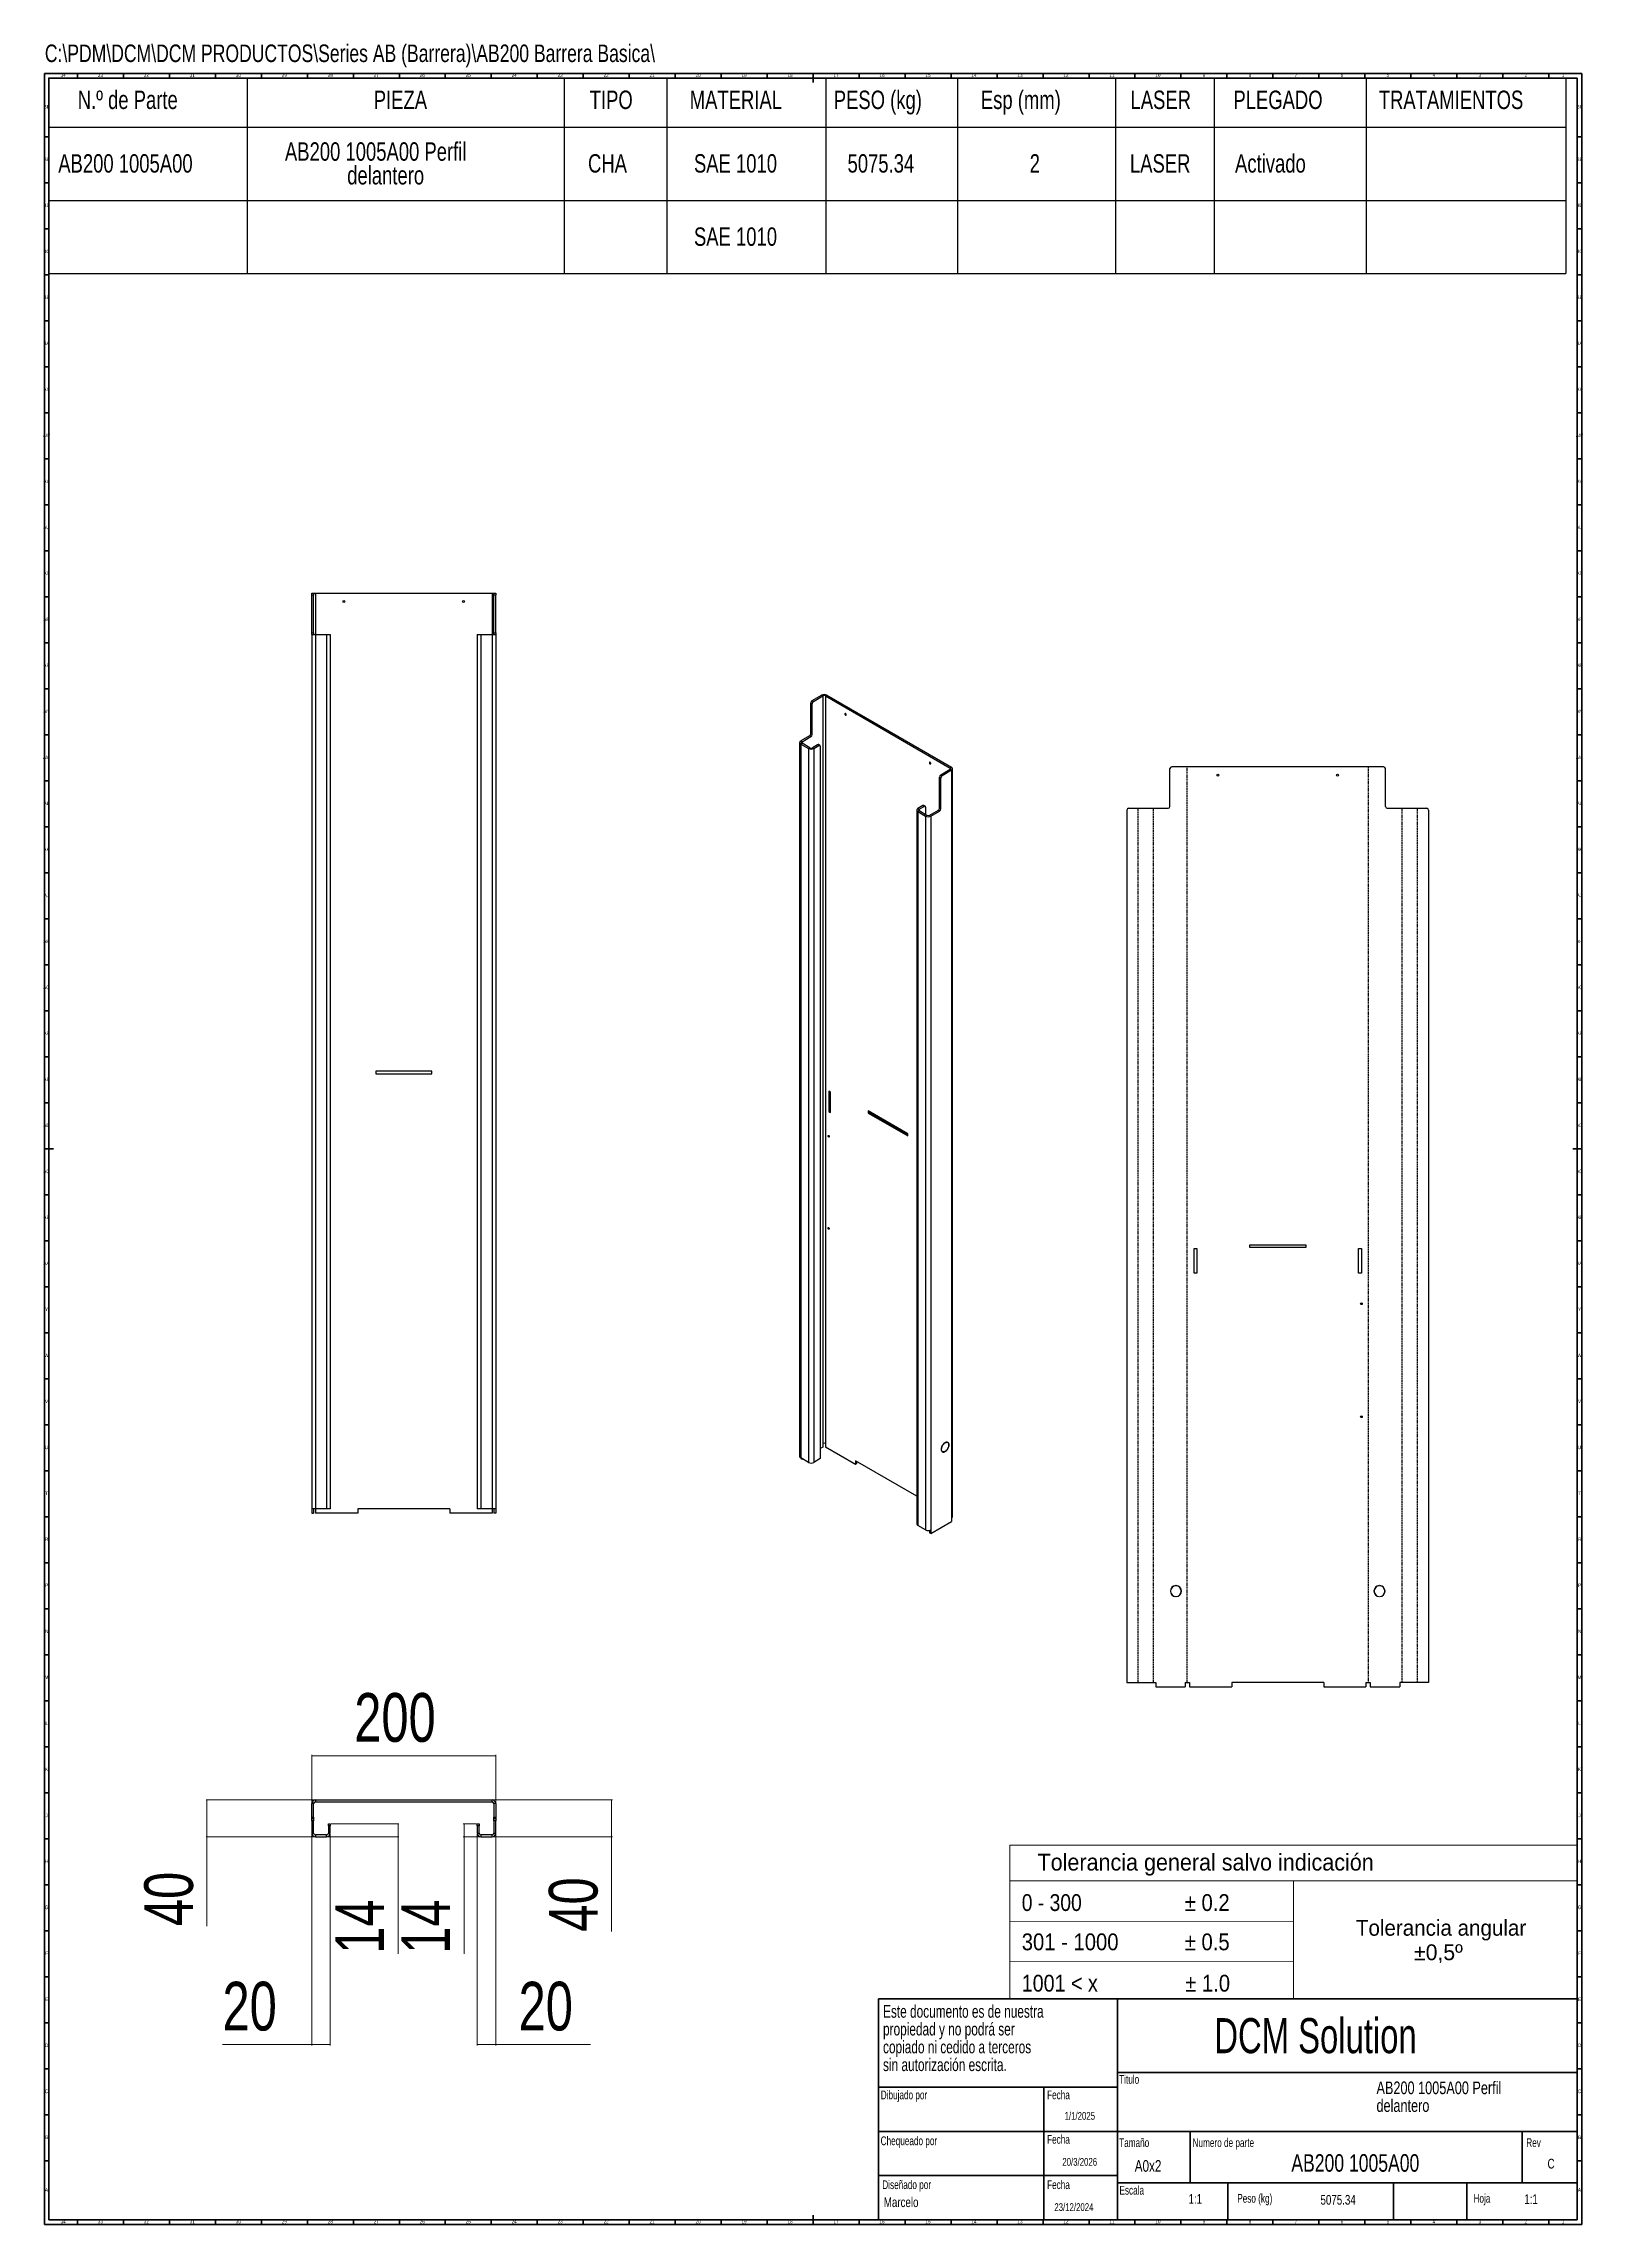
# Model space of a CAD drawing. Header units: millimetres. Extents: x 4 to 1678, y 5 to 2375.
import ezdxf

# ---------------------------------------------------------------- set-up
doc = ezdxf.new("R2010")
doc.units = ezdxf.units.MM
doc.linetypes.add('HIDDEN', pattern=[1.905, 1.27, -0.635])
doc.layers.add('SLD-0', color=179, linetype='Continuous')
doc.styles.add('SLDTEXTSTYLE0', font='TXT', dxfattribs={"width": 0.957143})
doc.styles.add('SLDTEXTSTYLE1', font='TXT', dxfattribs={"width": 0.972222})
doc.styles.add('SLDTEXTSTYLE2', font='TXT')
doc.styles.add('SLDTEXTSTYLE3', font='TXT', dxfattribs={"width": 0.857143})
doc.styles.add('SLDTEXTSTYLE4', font='TXT', dxfattribs={"width": 0.9})
doc.styles.add('SLDTEXTSTYLE5', font='TXT', dxfattribs={"width": 0.875})
doc.styles.add('SLDTEXTSTYLE6', font='TXT', dxfattribs={"width": 0.75})
doc.styles.add('SLDTEXTSTYLE7', font='TXT', dxfattribs={"width": 0.7})
doc.dimstyles.new('SLDDIMSTYLE0', dxfattribs={"dimtxt": 52.916667, "dimasz": 3.302, "dimexe": 0, "dimexo": 0.0625, "dimgap": 13.229167, "dimtad": 1, "dimdec": 0, "dimrnd": 1e-09, "dimzin": 12, "dimdsep": 46, "dimtxsty": 'SLDTEXTSTYLE6', "dimsah": 1, "dimcen": 0.09, "dimadec": 0, "dimazin": 3, "dimtfac": 1, "dimtdec": 0, "dimtofl": 0, "dimtmove": 0, "dimatfit": 3, "dimfxl": 0, "dimfrac": 2, "dimtolj": 1, "dimtzin": 12, "dimarcsym": 0})

# ---------------------------------------------------------------- blocks, each defined once
blk = doc.blocks.new('SW_NOTE_0')
at = {"color": 0, "linetype": 'Continuous', "lineweight": 18, "insert": (0, 1965), "char_height": 1524, "attachment_point": 1, "style": 'SLDTEXTSTYLE0'}
blk.add_mtext('Tolerancia general salvo indicación', dxfattribs=at)
blk = doc.blocks.new('SW_NOTE_0_1')
at = {"color": 0, "linetype": 'Continuous', "lineweight": 18, "attachment_point": 2}
for s, insert, char_height, style in [('Tolerancia angular', (12198, 1847), 1432.98, 'SLDTEXTSTYLE1'), ('±0,5º', (11963, -368), 1433, 'SLDTEXTSTYLE2')]:
    blk.add_mtext(s, dxfattribs=dict(at, insert=insert, char_height=char_height, style=style))
blk = doc.blocks.new('SW_NOTE_0_2')
at = {"color": 0, "linetype": 'Continuous', "lineweight": 18, "insert": (0, 1965), "char_height": 1524, "attachment_point": 1, "style": 'SLDTEXTSTYLE3'}
blk.add_mtext('0 - 300', dxfattribs=at)
blk = doc.blocks.new('SW_NOTE_0_3')
at = {"color": 0, "linetype": 'Continuous', "lineweight": 18, "insert": (0, 1965), "char_height": 1524, "attachment_point": 1, "style": 'SLDTEXTSTYLE4'}
blk.add_mtext('301 - 1000', dxfattribs=at)
blk = doc.blocks.new('SW_NOTE_0_4')
at = {"color": 0, "linetype": 'Continuous', "lineweight": 18, "insert": (0, 1965), "char_height": 1524, "attachment_point": 1, "style": 'SLDTEXTSTYLE5'}
blk.add_mtext('1001 < x', dxfattribs=at)
blk = doc.blocks.new('SW_NOTE_0_5')
at = {"color": 0, "linetype": 'Continuous', "lineweight": 18, "insert": (0, 1965), "char_height": 1524, "attachment_point": 1, "style": 'SLDTEXTSTYLE4'}
blk.add_mtext('± 0.2', dxfattribs=at)
blk = doc.blocks.new('SW_NOTE_0_6')
at = {"color": 0, "linetype": 'Continuous', "lineweight": 18, "insert": (0, 1965), "char_height": 1524, "attachment_point": 1, "style": 'SLDTEXTSTYLE4'}
blk.add_mtext('± 0.5', dxfattribs=at)
blk = doc.blocks.new('SW_NOTE_0_7')
at = {"color": 0, "linetype": 'Continuous', "lineweight": 18, "insert": (0, 1965), "char_height": 1524, "attachment_point": 1, "style": 'SLDTEXTSTYLE4'}
blk.add_mtext('± 1.0', dxfattribs=at)
blk = doc.blocks.new('rotulo planos')
at = {"color": 7, "linetype": 'Continuous', "lineweight": 18}
for p, q in [((51436, 13941), (0, 13941)), ((0, 13941), (0, 0)), ((51436, 0), (51436, 13941)), ((0, 10714), (51436, 10714)), ((25718, 10714), (25718, 0)), ((0, 7022), (25718, 7056)), ((25718, 3405), (0, 3371)), ((0, 0), (51436, 0))]:
    blk.add_line(p, q, dxfattribs=at)
at = {"color": 6, "linetype": 'Continuous', "lineweight": 18}
for name, p in [('SW_NOTE_0', (2516, 11191)), ('SW_NOTE_0_2', (1086, 7529)), ('SW_NOTE_0_5', (15862, 7529)), ('SW_NOTE_0_3', (1086, 3970)), ('SW_NOTE_0_6', (15859, 3970)), ('SW_NOTE_0_1', (26887, 5315)), ('SW_NOTE_0_4', (1086, 227)), ('SW_NOTE_0_7', (15900, 227))]:
    blk.add_blockref(name, p, dxfattribs=at)
blk = doc.blocks.new('SW_NOTE_0_8')
at = {"color": 0, "linetype": 'Continuous', "lineweight": 0, "attachment_point": 1, "style": 'SLDTEXTSTYLE6'}
for s, insert, char_height in [('AB200 1005A00 Perfil', (0, 17.7), 13.758), ('delantero', (0, -1.6), 13.76)]:
    blk.add_mtext(s, dxfattribs=dict(at, insert=insert, char_height=char_height))
blk = doc.blocks.new('SW_NOTE_0_9')
at = {"layer": 'SLD-0', "color": 0, "char_height": 13.758, "attachment_point": 1, "style": 'SLDTEXTSTYLE7'}
for s, insert in [('Este documento es de nuestra', (0, 17.7)), ('copiado ni cedido a terceros', (0, -21)), ('propiedad y no podrá ser', (0, -1.6)), ('sin autorización escrita.', (0, -40.3))]:
    blk.add_mtext(s, dxfattribs=dict(at, insert=insert))
blk = doc.blocks.new('SW_TABLEANNOTATION_0')
at = {"color": 0, "linetype": 'Continuous', "lineweight": 25}
for p, q in [((0, 0), (0, -53.7)), ((0, 0), (216.2, 0)), ((216.2, 0), (216.2, -53.7)), ((216.2, 0), (560.6, 0)), ((560.6, 0), (560.6, -53.7)), ((560.6, 0), (672.5, 0)), ((672.5, 0), (672.5, -53.7)), ((672.5, 0), (845.2, 0)), ((845.2, 0), (845.2, -53.7)), ((845.2, 0), (988.6, 0)), ((988.6, 0), (988.6, -53.7)), ((988.6, 0), (1160.3, 0)), ((1160.3, 0), (1160.3, -53.7)), ((1160.3, 0), (1267.6, 0)), ((1267.6, 0), (1267.6, -53.7)), ((1267.6, 0), (1433, 0)), ((1433, 0), (1433, -53.7)), ((1433, 0), (1650, 0)), ((1650, 0), (1650, -53.7)), ((0, -53.7), (216.2, -53.7)), ((0, -53.7), (0, -133.3)), ((216.2, -53.7), (560.6, -53.7)), ((216.2, -53.7), (216.2, -133.3)), ((560.6, -53.7), (672.5, -53.7)), ((560.6, -53.7), (560.6, -133.3)), ((672.5, -53.7), (845.2, -53.7)), ((672.5, -53.7), (672.5, -133.3)), ((845.2, -53.7), (988.6, -53.7)), ((845.2, -53.7), (845.2, -133.3)), ((988.6, -53.7), (1160.3, -53.7)), ((988.6, -53.7), (988.6, -133.3)), ((1160.3, -53.7), (1267.6, -53.7)), ((1160.3, -53.7), (1160.3, -133.3)), ((1267.6, -53.7), (1433, -53.7)), ((1267.6, -53.7), (1267.6, -133.3)), ((1433, -53.7), (1650, -53.7)), ((1433, -53.7), (1433, -133.3)), ((1650, -53.7), (1650, -133.3)), ((0, -133.3), (0, -212.9)), ((0, -133.3), (216.2, -133.3)), ((216.2, -133.3), (216.2, -212.9)), ((216.2, -133.3), (560.6, -133.3)), ((560.6, -133.3), (560.6, -212.9)), ((560.6, -133.3), (672.5, -133.3)), ((672.5, -133.3), (672.5, -212.9)), ((672.5, -133.3), (845.2, -133.3)), ((845.2, -133.3), (845.2, -212.9)), ((845.2, -133.3), (988.6, -133.3)), ((988.6, -133.3), (988.6, -212.9)), ((988.6, -133.3), (1160.3, -133.3)), ((1160.3, -133.3), (1160.3, -212.9)), ((1160.3, -133.3), (1267.6, -133.3)), ((1267.6, -133.3), (1267.6, -212.9)), ((1267.6, -133.3), (1433, -133.3)), ((1433, -133.3), (1433, -212.9)), ((1433, -133.3), (1650, -133.3)), ((1650, -133.3), (1650, -212.9)), ((0, -212.9), (216.2, -212.9)), ((216.2, -212.9), (560.6, -212.9)), ((560.6, -212.9), (672.5, -212.9)), ((672.5, -212.9), (845.2, -212.9)), ((845.2, -212.9), (988.6, -212.9)), ((988.6, -212.9), (1160.3, -212.9)), ((1160.3, -212.9), (1267.6, -212.9)), ((1267.6, -212.9), (1433, -212.9)), ((1433, -212.9), (1650, -212.9))]:
    blk.add_line(p, q, dxfattribs=at)
at = {"color": 0, "linetype": 'Continuous', "lineweight": 0, "char_height": 20, "attachment_point": 1, "style": 'SLDTEXTSTYLE6'}
for s, insert in [('N.º de Parte', (31.8, -14)), ('PIEZA', (353.7, -14)), ('TIPO', (588.5, -14)), ('MATERIAL', (697.3, -14)), ('PESO (kg)', (853.9, -14)), ('Esp (mm)', (1013.9, -14)), ('LASER', (1176.6, -14)), ('PLEGADO', (1288.5, -14)), ('TRATAMIENTOS', (1446.6, -14)), ('AB200 1005A00 Perfil', (257.1, -70.2)), ('AB200 1005A00', (10.6, -83.1)), ('CHA', (586.7, -83.1)), ('SAE 1010', (701.9, -83.1)), ('5075.34', (868.9, -83.1)), ('2', (1067, -83.1)), ('LASER', (1176, -83.1)), ('Activado', (1290.3, -83.1)), ('delantero', (324.8, -96)), ('SAE 1010', (701.9, -162.7))]:
    blk.add_mtext(s, dxfattribs=dict(at, insert=insert))
blk = doc.blocks.new('Vista de dibujo1')
at = {"color": 7, "linetype": 'Continuous', "lineweight": 25}
for p, q in [((226.1, 902), (-4.3, 902)), ((-6.3, 859), (-6.3, 900)), ((228.1, 859), (228.1, 900)), ((-53.2, 855), (-53.2, -93.3)), ((-51.2, 857), (-8.3, 857)), ((230.1, 857), (273, 857)), ((275, 855), (275, -93.3)), ((80.4, 382.5), (141.4, 382.5)), ((80.4, 379.5), (80.4, 382.5)), ((141.4, 379.5), (80.4, 379.5)), ((141.4, 382.5), (141.4, 379.5)), ((19.9, 378.5), (22.9, 378.5)), ((19.9, 351.5), (19.9, 378.5)), ((22.9, 378.5), (22.9, 351.5)), ((198.9, 351.5), (198.9, 378.5)), ((198.9, 378.5), (201.9, 378.5)), ((201.9, 378.5), (201.9, 351.5)), ((22.9, 351.5), (19.9, 351.5)), ((201.9, 351.5), (198.9, 351.5)), ((0, 11.8), (0, 12)), ((0, 0), (0, 0.2)), ((0.4, 12), (0.4, 11.8)), ((0.4, 0.2), (0.4, 0)), ((221.4, 12), (221.4, 11.8)), ((221.4, 0.2), (221.4, 0)), ((221.8, 11.8), (221.8, 12)), ((221.8, 0), (221.8, 0.2)), ((-53.2, -93.3), (-21.8, -93.3)), ((-21.8, -93.3), (-21.8, -98)), ((10.2, -93.3), (14.9, -93.3)), ((10.2, -93.3), (10.2, -98)), ((14.9, -93.3), (14.9, -98)), ((160.9, -93.3), (60.9, -93.3)), ((60.9, -93.3), (60.9, -98)), ((160.9, -93.3), (160.9, -98)), ((206.9, -93.3), (211.6, -93.3)), ((206.9, -93.3), (206.9, -98)), ((211.6, -93.3), (211.6, -98)), ((275, -93.3), (243.6, -93.3)), ((243.6, -93.3), (243.6, -98)), ((-21.8, -98), (10.2, -98)), ((14.9, -98), (60.9, -98)), ((160.9, -98), (206.9, -98)), ((211.6, -98), (243.6, -98))]:
    blk.add_line(p, q, dxfattribs=at)
for centre in [(45.9, 893), (175.9, 893), (201.9, 318.4), (201.9, 195.6)]:
    blk.add_circle(centre, 1, dxfattribs=at)
for centre, radius, start, end in [((-4.3, 900), 2, 90, 180), ((226.1, 900), 2, 0, 90), ((-51.2, 855), 2, 90, 180), ((-8.3, 859), 2, 270, 0), ((230.1, 859), 2, 180, 270), ((273, 855), 2, 0, 90), ((0.2, 6), 6, 91.9102, 268.0898), ((0.2, 6), 5.8, 91.9761, 268.0239), ((0.2, 6), 6, 271.9102, 88.0898), ((0.2, 6), 5.8, 271.9761, 88.0239), ((221.6, 6), 6, 91.9102, 268.0898), ((221.6, 6), 5.8, 91.9761, 268.0239), ((221.6, 6), 6, 271.9102, 88.0898), ((221.6, 6), 5.8, 271.9761, 88.0239)]:
    blk.add_arc(centre, radius, start, end, dxfattribs=at)
blk = doc.blocks.new('Vista de dibujo2')
at = {"color": 7, "linetype": 'Continuous', "lineweight": 25}
for p, q in [((-192, 2), (-192, 0)), ((-192, 2), (0, 2)), ((-192, 0), (0, 0)), ((0, 0), (0, 2)), ((-194, -2), (-196, -2)), ((-196, -16.5), (-196, -2)), ((-196, -16.5), (-194, -16.5)), ((-196, -18.5), (-196, -16.5)), ((-194, -18.5), (-196, -18.5)), ((-196, -20.5), (-196, -18.5)), ((-194, -20.5), (-196, -20.5)), ((-196, -20.5), (-196, -34)), ((-194, -16.5), (-194, -2)), ((-194, -16.5), (-194, -18.5)), ((-194, -18.5), (-194, -20.5)), ((-194, -34), (-194, -20.5)), ((4, -2), (2, -2)), ((2, -2), (2, -16.5)), ((2, -16.5), (4, -16.5)), ((2, -18.5), (2, -16.5)), ((4, -18.5), (2, -18.5)), ((2, -20.5), (2, -18.5)), ((4, -20.5), (2, -20.5)), ((2, -20.5), (2, -34)), ((4, -2), (4, -16.5)), ((4, -16.5), (4, -18.5)), ((4, -18.5), (4, -20.5)), ((4, -34), (4, -20.5)), ((-196, -34), (-194, -34)), ((-192, -36), (-192, -38)), ((-180, -36), (-192, -36)), ((-192, -38), (-180, -38)), ((-180, -38), (-180, -36)), ((-178, -26), (-178, -24)), ((-178, -24), (-176, -24)), ((-176, -26), (-178, -26)), ((-178, -26), (-178, -34)), ((-178, -34), (-176, -34)), ((-176, -24), (-176, -26)), ((-176, -34), (-176, -26)), ((-16, -26), (-16, -24)), ((-16, -24), (-14, -24)), ((-14, -26), (-16, -26)), ((-16, -26), (-16, -34)), ((-16, -34), (-14, -34)), ((-14, -24), (-14, -26)), ((-14, -34), (-14, -26)), ((-12, -36), (-12, -38)), ((0, -36), (-12, -36)), ((-12, -38), (0, -38)), ((0, -38), (0, -36)), ((2, -34), (4, -34))]:
    blk.add_line(p, q, dxfattribs=at)
for centre, radius, start, end in [((-192, -2), 4, 90, 180), ((-192, -2), 2, 90, 180), ((0, -2), 4, 0, 90), ((0, -2), 2, 0, 90), ((-192, -34), 4, 180, 270), ((-192, -34), 2, 180, 270), ((-180, -34), 4, 270, 0), ((-180, -34), 2, 270, 0), ((-12, -34), 4, 180, 270), ((-12, -34), 2, 180, 270), ((0, -34), 4, 270, 0), ((0, -34), 2, 270, 0)]:
    blk.add_arc(centre, radius, start, end, dxfattribs=at)
blk = doc.blocks.new('_D')
at = {"color": 6, "linetype": 'Continuous', "lineweight": 0}
for p, q in [((316.8, 440.3), (390.6, 440.3)), ((389.6, 440.3), (389.6, 426.3)), ((312.8, 426.3), (390.6, 426.3)), ((389.6, 426.3), (389.6, 299.2))]:
    blk.add_line(p, q, dxfattribs=at)
at = {"color": 6, "linetype": 'Continuous', "lineweight": 18}
for points in [[(389.6, 440.3), (389.1, 437), (390.1, 437)], [(389.6, 426.3), (390.1, 429.6), (389.1, 429.6)]]:
    blk.add_solid(points, dxfattribs=at)
at = {"color": 6, "linetype": 'Continuous', "lineweight": 18, "insert": (321.4, 299.2), "char_height": 52.92, "attachment_point": 1, "rotation": 90, "style": 'SLDTEXTSTYLE6'}
blk.add_mtext('14', dxfattribs=at)
blk = doc.blocks.new('_D_1')
at = {"color": 6, "linetype": 'Continuous', "lineweight": 0}
for p, q in [((474.8, 440.3), (460.5, 440.3)), ((461.5, 440.3), (461.5, 426.3)), ((478.8, 426.3), (460.5, 426.3)), ((461.5, 426.3), (461.5, 299.2))]:
    blk.add_line(p, q, dxfattribs=at)
at = {"color": 6, "linetype": 'Continuous', "lineweight": 18}
for points in [[(461.5, 440.3), (461, 437), (462, 437)], [(461.5, 426.3), (462, 429.6), (461, 429.6)]]:
    blk.add_solid(points, dxfattribs=at)
at = {"color": 6, "linetype": 'Continuous', "lineweight": 18, "insert": (393.3, 299.2), "char_height": 52.92, "attachment_point": 1, "rotation": 90, "style": 'SLDTEXTSTYLE6'}
blk.add_mtext('14', dxfattribs=at)
blk = doc.blocks.new('_D_2')
at = {"color": 6, "linetype": 'Continuous', "lineweight": 0}
for p, q in [((475.8, 429.3), (475.8, 199.5)), ((495.8, 446.8), (495.8, 199.5)), ((475.8, 200.5), (495.8, 200.5)), ((495.8, 200.5), (598.9, 200.5))]:
    blk.add_line(p, q, dxfattribs=at)
at = {"color": 6, "linetype": 'Continuous', "lineweight": 18}
for points in [[(475.8, 200.5), (479.1, 200), (479.1, 201)], [(495.8, 200.5), (492.5, 201), (492.5, 200)]]:
    blk.add_solid(points, dxfattribs=at)
at = {"color": 6, "linetype": 'Continuous', "lineweight": 18, "insert": (520.7, 268.7), "char_height": 52.92, "attachment_point": 1, "style": 'SLDTEXTSTYLE6'}
blk.add_mtext('20', dxfattribs=at)
blk = doc.blocks.new('_D_3')
at = {"color": 6, "linetype": 'Continuous', "lineweight": 0}
for p, q in [((295.8, 446.8), (295.8, 199.5)), ((315.8, 429.3), (315.8, 199.5)), ((295.8, 200.5), (198.7, 200.5)), ((315.8, 200.5), (295.8, 200.5))]:
    blk.add_line(p, q, dxfattribs=at)
at = {"color": 6, "linetype": 'Continuous', "lineweight": 18}
for points in [[(295.8, 200.5), (299.1, 200), (299.1, 201)], [(315.8, 200.5), (312.5, 201), (312.5, 200)]]:
    blk.add_solid(points, dxfattribs=at)
at = {"color": 6, "linetype": 'Continuous', "lineweight": 18, "insert": (198.7, 268.7), "char_height": 52.92, "attachment_point": 1, "style": 'SLDTEXTSTYLE6'}
blk.add_mtext('20', dxfattribs=at)
blk = doc.blocks.new('_D_4')
at = {"color": 6, "linetype": 'Continuous', "lineweight": 0}
for p, q in [((298.8, 466.3), (180.8, 466.3)), ((181.8, 466.3), (181.8, 426.3)), ((298.8, 426.3), (180.8, 426.3)), ((181.8, 426.3), (181.8, 329.2))]:
    blk.add_line(p, q, dxfattribs=at)
at = {"color": 6, "linetype": 'Continuous', "lineweight": 18}
for points in [[(181.8, 466.3), (181.3, 463), (182.3, 463)], [(181.8, 426.3), (182.3, 429.6), (181.3, 429.6)]]:
    blk.add_solid(points, dxfattribs=at)
at = {"color": 6, "linetype": 'Continuous', "lineweight": 18, "insert": (113.6, 329.2), "char_height": 52.92, "attachment_point": 1, "rotation": 90, "style": 'SLDTEXTSTYLE6'}
blk.add_mtext('40', dxfattribs=at)
blk = doc.blocks.new('_D_5')
at = {"color": 6, "linetype": 'Continuous', "lineweight": 0}
for p, q in [((492.8, 466.3), (622.8, 466.3)), ((621.8, 426.3), (621.8, 466.3)), ((492.8, 426.3), (622.8, 426.3)), ((621.8, 426.3), (621.8, 323.2))]:
    blk.add_line(p, q, dxfattribs=at)
at = {"color": 6, "linetype": 'Continuous', "lineweight": 18}
for points in [[(621.8, 466.3), (621.3, 463), (622.3, 463)], [(621.8, 426.3), (622.3, 429.6), (621.3, 429.6)]]:
    blk.add_solid(points, dxfattribs=at)
at = {"color": 6, "linetype": 'Continuous', "lineweight": 18, "insert": (553.6, 323.2), "char_height": 52.92, "attachment_point": 1, "rotation": 90, "style": 'SLDTEXTSTYLE6'}
blk.add_mtext('40', dxfattribs=at)
blk = doc.blocks.new('_D_6')
at = {"color": 6, "linetype": 'Continuous', "lineweight": 0}
for p, q in [((295.8, 463.3), (295.8, 515.3)), ((295.8, 514.3), (495.8, 514.3)), ((495.8, 463.3), (495.8, 515.3))]:
    blk.add_line(p, q, dxfattribs=at)
at = {"color": 6, "linetype": 'Continuous', "lineweight": 18}
for points in [[(295.8, 514.3), (299.1, 513.8), (299.1, 514.8)], [(495.8, 514.3), (492.5, 514.8), (492.5, 513.8)]]:
    blk.add_solid(points, dxfattribs=at)
at = {"color": 6, "linetype": 'Continuous', "lineweight": 18, "insert": (342, 582.5), "char_height": 52.92, "attachment_point": 1, "style": 'SLDTEXTSTYLE6'}
blk.add_mtext('200', dxfattribs=at)
blk = doc.blocks.new('Vista de dibujo3')
at = {"color": 7, "linetype": 'Continuous', "lineweight": 25}
for p, q in [((-4, 995.25), (-2, 995.25)), ((-4, 993.25), (-4, 995.25)), ((-2, 993.25), (-4, 993.25)), ((-4, 952.25), (-4, 993.25)), ((-2, 995.25), (-2, 993.25)), ((-2, 995.25), (0, 995.25)), ((-2, 952.25), (-2, 993.25)), ((0, 995.25), (0, 950.25)), ((0, 995.25), (192, 995.25)), ((192, 995.25), (192, 950.25)), ((192, 995.25), (194, 995.25)), ((194, 995.25), (196, 995.25)), ((194, 993.25), (194, 995.25)), ((196, 993.25), (194, 993.25)), ((194, 952.25), (194, 993.25)), ((196, 995.25), (196, 993.25)), ((196, 952.25), (196, 993.25)), ((-4, 952.25), (-2, 952.25)), ((-4, 950.25), (-4, 952.25)), ((-4, 950.25), (-4, 0)), ((-4, 950.25), (0, 950.25)), ((-2, 952.25), (-2, 950.25)), ((0, 950.25), (0, 0)), ((0, 950.25), (12, 950.25)), ((12, 950.25), (12, 0)), ((12, 950.25), (16, 950.25)), ((16, 950.25), (16, 0)), ((176, 950.25), (176, 0)), ((176, 950.25), (180, 950.25)), ((180, 950.25), (180, 0)), ((180, 950.25), (192, 950.25)), ((192, 950.25), (192, 0)), ((192, 950.25), (196, 950.25)), ((194, 952.25), (196, 952.25)), ((194, 950.25), (194, 952.25)), ((196, 952.25), (196, 950.25)), ((196, 950.25), (196, 0)), ((65.5, 475.75), (65.5, 472.75)), ((126.5, 475.75), (65.5, 475.75)), ((126.5, 472.75), (126.5, 475.75)), ((65.5, 472.75), (126.5, 472.75)), ((0, 0), (-4, 0)), ((-4, 0), (-4, -4.75)), ((-2, 0), (-2, -4.75)), ((12, 0), (0, 0)), ((0, 0), (0, -4.75)), ((16, 0), (12, 0)), ((46, 0), (46, -4.75)), ((146, 0), (46, 0)), ((146, 0), (146, -4.75)), ((180, 0), (176, 0)), ((192, 0), (180, 0)), ((196, 0), (192, 0)), ((192, 0), (192, -4.75)), ((194, 0), (194, -4.75)), ((196, 0), (196, -4.75)), ((-4, -4.75), (-2, -4.75)), ((46, -4.75), (0, -4.75)), ((192, -4.75), (146, -4.75)), ((196, -4.75), (194, -4.75))]:
    blk.add_line(p, q, dxfattribs=at)
for centre in [(31, 986.25), (161, 986.25)]:
    blk.add_circle(centre, 1, dxfattribs=at)
blk = doc.blocks.new('Vista de dibujo5')
at = {"color": 7, "linetype": 'Continuous', "lineweight": 25}
for p, q in [((-152.8, 883.5), (-154.3, 884.3)), ((-154.3, 850.8), (-154.3, 884.3)), ((-152.8, 886.8), (-142.6, 892.7)), ((-152.8, 886.8), (-151.4, 885.9)), ((-152.8, 850), (-152.8, 883.5)), ((-151.4, 885.9), (-141.2, 891.9)), ((-141.2, 891.9), (-142.6, 892.7)), ((-141.2, 891.9), (-141.2, 79.2)), ((-136.9, 892.7), (-138.4, 891.9)), ((-138.4, 891.9), (-138.4, 79.2)), ((-138.4, 891.9), (-2.6, 813.5)), ((-136.9, 892.7), (-1.2, 814.3)), ((-166.4, 841.2), (-166.4, 65.3)), ((-155.7, 848.4), (-165.2, 842.9)), ((-165.2, 842.9), (-163.8, 842)), ((-163.8, 840.4), (-165.2, 839.6)), ((-165.2, 839.6), (-156.7, 834.7)), ((-165.2, 839.6), (-165.2, 63.7)), ((-163.8, 842), (-154.3, 847.6)), ((-163.8, 842), (-163.8, 840.4)), ((-155.3, 835.5), (-163.8, 840.4)), ((-156.7, 834.7), (-155.3, 835.5)), ((-156.7, 834.7), (-156.7, 58.8)), ((-154.3, 847.6), (-155.7, 848.4)), ((-154.3, 850.8), (-152.8, 850)), ((-146.8, 838.8), (-152.5, 835.5)), ((-152.5, 835.5), (-151.1, 834.7)), ((-151.1, 834.7), (-145.4, 838)), ((-151.1, 834.7), (-151.1, 58.8)), ((-145.4, 838), (-146.8, 838.8)), ((-144.4, 838.1), (-145.8, 838.9)), ((-144, 837.1), (-144, 62.9)), ((-2.6, 811.8), (-12.8, 805.9)), ((-1.2, 811), (-11.4, 805.1)), ((-2.6, 813.5), (-1.2, 814.3)), ((-2.6, 813.5), (-2.6, 811.8)), ((-1.2, 811), (-2.6, 811.8)), ((-1.2, 811), (-1.2, -1.6)), ((0, 0), (0, 812.7)), ((-12.8, 802.7), (-14.3, 803.5)), ((-14.3, 770), (-14.3, 803.5)), ((-12.8, 805.9), (-11.4, 805.1)), ((-12.8, 769.2), (-12.8, 802.7)), ((-39.1, 767.8), (-39.1, -8.2)), ((-32.3, 772.7), (-37.9, 769.4)), ((-37.9, 769.4), (-36.5, 768.6)), ((-36.5, 766.9), (-37.9, 766.1)), ((-37.9, 766.1), (-29.5, 761.2)), ((-37.9, 766.1), (-37.9, -9.8)), ((-36.5, 768.6), (-30.9, 771.8)), ((-36.5, 768.6), (-36.5, 766.9)), ((-28, 762), (-36.5, 766.9)), ((-30.9, 771.8), (-32.3, 772.7)), ((-29.9, 771.9), (-31.3, 772.8)), ((-29.5, 771), (-29.5, 762.9)), ((-29.5, 761.2), (-28, 762)), ((-29.5, 761.2), (-29.5, -14.7)), ((-15.7, 767.5), (-25.2, 762)), ((-25.2, 762), (-23.8, 761.2)), ((-23.8, 761.2), (-14.3, 766.7)), ((-23.8, 761.2), (-23.8, -14.7)), ((-14.3, 766.7), (-15.7, 767.5)), ((-14.3, 770), (-12.8, 769.2)), ((-132.7, 461.1), (-134.8, 462.4)), ((-134.8, 462.4), (-134.8, 440.3)), ((-133.4, 461.5), (-133.4, 441.1)), ((-132.7, 439.1), (-132.7, 461.1)), ((-133.4, 441.1), (-134.8, 440.3)), ((-134.8, 440.3), (-132.7, 439.1)), ((-133.4, 441.1), (-132.7, 440.7)), ((-92, 440.9), (-92, 438.5)), ((-48.9, 416), (-92, 440.9)), ((-90.6, 439.3), (-92, 438.5)), ((-92, 438.5), (-48.9, 413.6)), ((-90.6, 440.1), (-90.6, 439.3)), ((-90.6, 439.3), (-48.9, 415.2)), ((-48.9, 413.6), (-48.9, 416)), ((-141.2, 75.3), (-144, 73.7)), ((-141.2, 79.2), (-141.2, 75.3)), ((-138.4, 79.2), (-138.4, 75.3)), ((-105.8, 56.5), (-138.4, 75.3)), ((-8.5, 80.1), (-8.4, 80)), ((-8.4, 80), (-8.4, 80.1)), ((-8.1, 80.3), (-8.1, 80.1)), ((-5.3, 80.3), (-6.1, 80.8)), ((-6, 80.7), (-6, 80.8)), ((-156.7, 58.8), (-165.2, 63.7)), ((-165.2, 63.7), (-165.2, 63.1)), ((-165.2, 63.1), (-163.8, 62.3)), ((-163.8, 62.9), (-163.8, 62.3)), ((-163.3, 62.6), (-163.8, 62.3)), ((-144, 62.9), (-151.1, 58.8)), ((-105.8, 60.4), (-105.8, 56.5)), ((-39.1, 21.9), (-105.8, 60.4)), ((-105.8, 56.5), (-104.4, 57.4)), ((-104.4, 59.6), (-104.4, 57.4)), ((-11.9, 70.7), (-11.1, 70.3)), ((-8.5, 70.4), (-8.4, 70.3)), ((-8.4, 70.3), (-8.4, 70.5)), ((-8.1, 70.7), (-8.1, 70.5)), ((-29.5, -14.7), (-37.9, -9.8)), ((-25.2, -15.2), (-25.2, -17.8)), ((-23.8, -18.6), (-25.2, -17.8)), ((-23.8, -18.6), (-1.2, -5.5)), ((-23.8, -14.7), (-23.8, -18.6)), ((-1.2, -1.6), (-1.2, -5.5))]:
    blk.add_line(p, q, dxfattribs=at)
at = {"color": 7, "linetype": 'Continuous', "lineweight": 25, "flags": 128}
for points in [[(-116.4, 871), (-116.2, 870.9), (-115.9, 871), (-115.8, 871.2), (-115.7, 871.4), (-115.8, 871.8), (-115.9, 872.1), (-116.2, 872.4), (-116.4, 872.7), (-116.7, 872.8), (-116.9, 872.7), (-117.1, 872.5), (-117.1, 872.3), (-117.1, 871.9), (-116.9, 871.6), (-116.7, 871.3), (-116.4, 871)], [(-24.5, 818), (-24.2, 817.9), (-24, 817.9), (-23.9, 818.1), (-23.8, 818.4), (-23.9, 818.7), (-24, 819.1), (-24.2, 819.4), (-24.5, 819.6), (-24.8, 819.7), (-25, 819.7), (-25.2, 819.5), (-25.2, 819.2), (-25.2, 818.8), (-25, 818.5), (-24.8, 818.2), (-24.5, 818)], [(-134.8, 414.1), (-134.5, 413.9), (-134.3, 413.6), (-134.2, 413.2), (-134.1, 412.9), (-134.2, 412.6), (-134.3, 412.4), (-134.5, 412.4), (-134.8, 412.5), (-135.1, 412.7), (-135.3, 413), (-135.5, 413.4), (-135.5, 413.7), (-135.5, 414), (-135.3, 414.2), (-135.1, 414.2), (-134.8, 414.1)], [(-134.8, 313.8), (-134.5, 313.6), (-134.3, 313.3), (-134.2, 312.9), (-134.1, 312.6), (-134.2, 312.3), (-134.3, 312.1), (-134.5, 312.1), (-134.8, 312.2), (-135.1, 312.4), (-135.3, 312.7), (-135.5, 313.1), (-135.5, 313.4), (-135.5, 313.7), (-135.3, 313.9), (-135.1, 313.9), (-134.8, 313.8)], [(-8.4, 80.1), (-9.5, 79.3), (-10.4, 78.2), (-11.3, 77), (-11.9, 75.6), (-12.3, 74.2), (-12.5, 72.9), (-12.3, 71.7), (-11.9, 70.8), (-11.3, 70.2), (-10.4, 69.9), (-9.5, 69.9), (-8.4, 70.3)], [(-8.4, 70.5), (-9.4, 70.1), (-10.4, 70.1), (-11.2, 70.3), (-11.8, 70.9), (-12.2, 71.8), (-12.3, 73), (-12.2, 74.2), (-11.8, 75.6), (-11.2, 76.9), (-10.4, 78.1), (-9.4, 79.2), (-8.4, 80)], [(-8.1, 70.5), (-7, 71.3), (-6, 72.4), (-5.2, 73.7), (-4.5, 75.1), (-4.1, 76.5), (-4, 77.8), (-4.1, 78.9), (-4.5, 79.9), (-5.2, 80.5), (-6, 80.8), (-7, 80.7), (-8.1, 80.3)], [(-8.1, 80.1), (-7.1, 80.5), (-6.1, 80.6), (-5.3, 80.3), (-4.7, 79.7), (-4.3, 78.8), (-4.1, 77.7), (-4.3, 76.4), (-4.7, 75.1), (-5.3, 73.7), (-6.1, 72.5), (-7.1, 71.5), (-8.1, 70.7)], [(-11.9, 70.7), (-11.9, 70.7), (-11.8, 70.7)]]:
    blk.add_lwpolyline(points, dxfattribs=at)
at = {"color": 7, "linetype": 'Continuous', "lineweight": 25}
for centre, radius, start, end in [((-151.2, 884.2), 3.07, 122.6055, 177.3945), ((-149.8, 883.3), 3.07, 122.6055, 177.3945), ((-139.8, 887.2), 6.15, 62.6097, 117.3903), ((-139.8, 889.1), 3.07, 62.6097, 117.3903), ((-164.6, 841.2), 1.75, 110.7834, 249.2166), ((-163.5, 841.2), 0.873, 110.7834, 249.2166), ((-153.9, 840.2), 6.15, 242.6097, 297.3903), ((-157.3, 851), 3.07, 302.6055, 357.3945), ((-153.9, 838.2), 3.07, 242.6097, 297.3903), ((-155.9, 850.1), 3.07, 302.6055, 357.3945), ((-146.2, 838), 1.01, 65.6929, 125.6176), ((-144.9, 837.3), 0.873, 350.786, 129.2033), ((-2.9, 812.7), 0.873, 290.7834, 69.2166), ((-1.8, 812.7), 1.75, 290.7834, 69.2166), ((-11.2, 803.3), 3.07, 122.6055, 177.3945), ((-9.8, 802.5), 3.07, 122.6055, 177.3945), ((-37.3, 767.8), 1.75, 110.7834, 249.2166), ((-36.2, 767.8), 0.873, 110.7834, 249.2166), ((-31.7, 771.8), 1.01, 65.6929, 125.6176), ((-30.3, 771.2), 0.873, 350.786, 129.2033), ((-26.6, 766.7), 6.15, 242.6097, 297.3903), ((-26.6, 764.8), 3.07, 242.6097, 297.3903), ((-17.3, 770.1), 3.07, 302.6055, 357.3945), ((-15.9, 769.3), 3.07, 302.6055, 357.3945), ((-139.8, 76.5), 3.07, 62.6097, 117.3903), ((-164.4, 65.5), 2.01, 185.6948, 245.6253), ((-153.9, 64.2), 6.15, 242.6097, 297.3903), ((-2, 0.2), 2.01, 294.3747, 354.3052), ((-37.1, -8), 2.01, 185.6948, 245.6253), ((-26.6, -9.2), 6.15, 242.6097, 297.3903)]:
    blk.add_arc(centre, radius, start, end, dxfattribs=at)

msp = doc.modelspace()

# ---------------------------------------------------------------- linework, layer by layer
at = {"color": 7, "linetype": 'Continuous', "lineweight": 70}
for p, q in [((5, 5), (5, 2343)), ((5, 2343), (1677, 2343)), ((10, 10), (10, 2338)), ((10, 2338), (1672, 2338)), ((1672, 2338), (1672, 10)), ((1677, 2343), (1677, 5)), ((1677, 5), (5, 5)), ((1672, 10), (10, 10))]:
    msp.add_line(p, q, dxfattribs=at)
at = {"color": 7, "linetype": 'Continuous', "lineweight": 35}
for p, q in [((41, 2338), (41, 2343)), ((91, 2338), (91, 2343)), ((141, 2338), (141, 2343)), ((191, 2338), (191, 2343)), ((241, 2338), (241, 2343)), ((291, 2338), (291, 2343)), ((341, 2338), (341, 2343)), ((391, 2338), (391, 2343)), ((441, 2338), (441, 2343)), ((491, 2338), (491, 2343)), ((541, 2338), (541, 2343)), ((591, 2338), (591, 2343)), ((641, 2338), (641, 2343)), ((691, 2338), (691, 2343)), ((741, 2338), (741, 2343)), ((791, 2338), (791, 2343)), ((841, 2343), (841, 2333)), ((841, 2338), (841, 2343)), ((891, 2338), (891, 2343)), ((941, 2338), (941, 2343)), ((991, 2338), (991, 2343)), ((1041, 2338), (1041, 2343)), ((1091, 2338), (1091, 2343)), ((1141, 2338), (1141, 2343)), ((1191, 2338), (1191, 2343)), ((1241, 2338), (1241, 2343)), ((1291, 2338), (1291, 2343)), ((1341, 2338), (1341, 2343)), ((1391, 2338), (1391, 2343)), ((1441, 2338), (1441, 2343)), ((1491, 2338), (1491, 2343)), ((1541, 2338), (1541, 2343)), ((1591, 2338), (1591, 2343)), ((1641, 2338), (1641, 2343)), ((10, 2274), (5, 2274)), ((1672, 2274), (1677, 2274)), ((10, 2224), (5, 2224)), ((1672, 2224), (1677, 2224)), ((10, 2174), (5, 2174)), ((1672, 2174), (1677, 2174)), ((10, 2124), (5, 2124)), ((1672, 2124), (1677, 2124)), ((10, 2074), (5, 2074)), ((1672, 2074), (1677, 2074)), ((10, 2024), (5, 2024)), ((1672, 2024), (1677, 2024)), ((10, 1974), (5, 1974)), ((1672, 1974), (1677, 1974)), ((10, 1924), (5, 1924)), ((1672, 1924), (1677, 1924)), ((10, 1874), (5, 1874)), ((1672, 1874), (1677, 1874)), ((10, 1824), (5, 1824)), ((1672, 1824), (1677, 1824)), ((10, 1774), (5, 1774)), ((1672, 1774), (1677, 1774)), ((10, 1724), (5, 1724)), ((1672, 1724), (1677, 1724)), ((10, 1674), (5, 1674)), ((1672, 1674), (1677, 1674)), ((10, 1624), (5, 1624)), ((1672, 1624), (1677, 1624)), ((10, 1574), (5, 1574)), ((1672, 1574), (1677, 1574)), ((10, 1524), (5, 1524)), ((1672, 1524), (1677, 1524)), ((10, 1474), (5, 1474)), ((1672, 1474), (1677, 1474)), ((10, 1424), (5, 1424)), ((1672, 1424), (1677, 1424)), ((10, 1374), (5, 1374)), ((1672, 1374), (1677, 1374)), ((10, 1324), (5, 1324)), ((1672, 1324), (1677, 1324)), ((10, 1274), (5, 1274)), ((1672, 1274), (1677, 1274)), ((10, 1224), (5, 1224)), ((1672, 1224), (1677, 1224)), ((5, 1174), (15, 1174)), ((10, 1174), (5, 1174)), ((1677, 1174), (1667, 1174)), ((1672, 1174), (1677, 1174)), ((10, 1124), (5, 1124)), ((1672, 1124), (1677, 1124)), ((10, 1074), (5, 1074)), ((1672, 1074), (1677, 1074)), ((10, 1024), (5, 1024)), ((1672, 1024), (1677, 1024)), ((10, 974), (5, 974)), ((1672, 974), (1677, 974)), ((10, 924), (5, 924)), ((1672, 924), (1677, 924)), ((10, 874), (5, 874)), ((1672, 874), (1677, 874)), ((10, 824), (5, 824)), ((1672, 824), (1677, 824)), ((10, 774), (5, 774)), ((1672, 774), (1677, 774)), ((10, 724), (5, 724)), ((1672, 724), (1677, 724)), ((10, 674), (5, 674)), ((1672, 674), (1677, 674)), ((10, 624), (5, 624)), ((1672, 624), (1677, 624)), ((10, 574), (5, 574)), ((1672, 574), (1677, 574)), ((10, 524), (5, 524)), ((1672, 524), (1677, 524)), ((10, 474), (5, 474)), ((1672, 474), (1677, 474)), ((10, 424), (5, 424)), ((1672, 424), (1677, 424)), ((10, 374), (5, 374)), ((1672, 374), (1677, 374)), ((10, 324), (5, 324)), ((1672, 324), (1677, 324)), ((10, 274), (5, 274)), ((1672, 274), (1677, 274)), ((10, 224), (5, 224)), ((1672, 224), (1677, 224)), ((10, 174), (5, 174)), ((1672, 174), (1677, 174)), ((10, 124), (5, 124)), ((1672, 124), (1677, 124)), ((10, 74), (5, 74)), ((1672, 74), (1677, 74)), ((41, 10), (41, 5)), ((91, 10), (91, 5)), ((141, 10), (141, 5)), ((191, 10), (191, 5)), ((241, 10), (241, 5)), ((291, 10), (291, 5)), ((341, 10), (341, 5)), ((391, 10), (391, 5)), ((441, 10), (441, 5)), ((491, 10), (491, 5)), ((541, 10), (541, 5)), ((591, 10), (591, 5)), ((641, 10), (641, 5)), ((691, 10), (691, 5)), ((741, 10), (741, 5)), ((791, 10), (791, 5)), ((841, 5), (841, 15)), ((841, 10), (841, 5)), ((891, 10), (891, 5)), ((941, 10), (941, 5)), ((991, 10), (991, 5)), ((1041, 10), (1041, 5)), ((1091, 10), (1091, 5)), ((1141, 10), (1141, 5)), ((1191, 10), (1191, 5)), ((1241, 10), (1241, 5)), ((1291, 10), (1291, 5)), ((1341, 10), (1341, 5)), ((1391, 10), (1391, 5)), ((1441, 10), (1441, 5)), ((1491, 10), (1491, 5)), ((1541, 10), (1541, 5)), ((1591, 10), (1591, 5)), ((1641, 10), (1641, 5))]:
    msp.add_line(p, q, dxfattribs=at)
at = {"color": 7, "linetype": 'HIDDEN'}
for p, q in [((1247.9, 594), (1247.9, 1589.3)), ((1444.6, 1589.3), (1444.6, 594)), ((1194.5, 594), (1194.5, 1544.3)), ((1211.2, 594), (1211.2, 1544.3)), ((1481.3, 1544.3), (1481.3, 594)), ((1498, 1544.3), (1498, 594))]:
    msp.add_line(p, q, dxfattribs=at)
at = {"layer": 'SLD-0', "color": 7, "lineweight": 35}
for p, q in [((912, 10), (912, 250)), ((912, 250), (1672, 250)), ((1172, 10), (1172, 250)), ((1672, 250), (1672, 10)), ((1172, 170), (1672, 170)), ((912, 154), (1172, 154)), ((1092, 10), (1092, 154)), ((912, 106), (1672, 106)), ((1251.1, 50.8), (1251.1, 106.8)), ((1612, 50), (1612, 106)), ((912, 58), (1172, 58)), ((1172, 50), (1672, 50)), ((1292, 10), (1292, 50)), ((1472, 10), (1472, 50)), ((1552, 10), (1552, 50)), ((912, 10), (1672, 10))]:
    msp.add_line(p, q, dxfattribs=at)

# ---------------------------------------------------------------- block references
at = {"color": 6, "linetype": 'Continuous', "lineweight": 0}
for name, p in [('SW_TABLEANNOTATION_0', (9.5, 2338.3)), ('SW_NOTE_0_8', (1453.6, 142.6))]:
    msp.add_blockref(name, p, dxfattribs=at)
at = {"color": 7, "linetype": 'Continuous', "lineweight": 25}
for name, p in [('Vista de dibujo3', (299.8, 782.7)), ('Vista de dibujo5', (992.7, 774.5)), ('Vista de dibujo1', (1235.3, 687.3)), ('Vista de dibujo2', (491.8, 464.3))]:
    msp.add_blockref(name, p, dxfattribs=at)
at = {"color": 6, "linetype": 'Continuous', "xscale": 0.012, "yscale": 0.012, "zscale": 0.012}
msp.add_blockref('rotulo planos', (1054.8, 250), dxfattribs=at)
at = {"layer": 'SLD-0'}
msp.add_blockref('SW_NOTE_0_9', (917, 225.7), dxfattribs=at)

# ---------------------------------------------------------------- texts
at = {"color": 6, "linetype": 'Continuous', "lineweight": 0, "style": 'SLDTEXTSTYLE6'}
for s, insert, char_height, attachment_point in [('C:\\\\PDM\\\\DCM\\\\DCM PRODUCTOS\\\\Series AB (Barrera)\\\\AB200 Barrera Basica\\\\', (5.5, 2374.4), 19.05, 1), ('34', (25.4, 2343.1), 3.97, 2), ('33', (65.9, 2343.1), 3.97, 2), ('32', (115.9, 2343.1), 3.97, 2), ('31', (165.9, 2343.1), 3.97, 2), ('30', (215.9, 2343.1), 3.97, 2), ('29', (265.9, 2343.1), 3.97, 2), ('28', (315.9, 2343.1), 3.97, 2), ('27', (365.9, 2343.1), 3.97, 2), ('26', (415.9, 2343.1), 3.97, 2), ('25', (465.9, 2343.1), 3.97, 2), ('24', (515.9, 2343.1), 3.97, 2), ('23', (565.9, 2343.1), 3.97, 2), ('22', (615.9, 2343.1), 3.97, 2), ('21', (665.9, 2343.1), 3.97, 2), ('20', (715.9, 2343.1), 3.97, 2), ('19', (765.9, 2343.1), 3.97, 2), ('18', (815.9, 2343.1), 3.97, 2), ('17', (865.9, 2343.1), 3.97, 2), ('16', (915.9, 2343.1), 3.97, 2), ('15', (965.9, 2343.1), 3.97, 2), ('14', (1015.9, 2343.1), 3.97, 2), ('13', (1065.9, 2343.1), 3.97, 2), ('12', (1115.9, 2343.1), 3.97, 2), ('11', (1165.9, 2343.1), 3.97, 2), ('10', (1215.9, 2343.1), 3.97, 2), ('9', (1266, 2343.1), 3.97, 2), ('8', (1316, 2343.1), 3.97, 2), ('7', (1366, 2343.1), 3.97, 2), ('6', (1416, 2343.1), 3.97, 2), ('5', (1466, 2343.1), 3.97, 2), ('4', (1516, 2343.1), 3.97, 2), ('3', (1566, 2343.1), 3.97, 2), ('2', (1616, 2343.1), 3.97, 2), ('1', (1656.5, 2343.1), 3.97, 2), ('BF', (7.4, 2308.6), 3.97, 2), ('BF', (1674.4, 2308.6), 3.97, 2), ('BE', (7.5, 2251.6), 3.97, 2), ('BE', (1674.5, 2251.6), 3.97, 2), ('BD', (7.4, 2201.6), 3.97, 2), ('BD', (1674.4, 2201.6), 3.97, 2), ('BC', (7.4, 2151.6), 3.97, 2), ('BC', (1674.4, 2151.6), 3.97, 2), ('BB', (7.4, 2101.6), 3.97, 2), ('BB', (1674.4, 2101.6), 3.97, 2), ('BA', (7.3, 2051.6), 3.97, 2), ('BA', (1674.3, 2051.6), 3.97, 2), ('AY', (7.3, 2001.6), 3.97, 2), ('AY', (1674.3, 2001.6), 3.97, 2), ('AW', (7.3, 1951.6), 3.97, 2), ('AW', (1674.3, 1951.6), 3.97, 2), ('AV', (7.3, 1901.6), 3.97, 2), ('AV', (1674.3, 1901.6), 3.97, 2), ('AU', (7.3, 1851.6), 3.97, 2), ('AU', (1674.3, 1851.6), 3.97, 2), ('AT', (7.3, 1801.6), 3.97, 2), ('AT', (1674.3, 1801.6), 3.97, 2), ('AR', (7.3, 1751.6), 3.97, 2), ('AR', (1674.3, 1751.6), 3.97, 2), ('AP', (7.3, 1701.6), 3.97, 2), ('AP', (1674.3, 1701.6), 3.97, 2), ('AN', (7.3, 1651.6), 3.97, 2), ('AN', (1674.3, 1651.6), 3.97, 2), ('AM', (7.2, 1601.6), 3.97, 2), ('AM', (1674.2, 1601.6), 3.97, 2), ('AL', (7.3, 1551.6), 3.97, 2), ('AL', (1674.3, 1551.6), 3.97, 2), ('AK', (7.3, 1501.6), 3.97, 2), ('AK', (1674.3, 1501.6), 3.97, 2), ('AJ', (7.3, 1451.6), 3.97, 2), ('AJ', (1674.3, 1451.6), 3.97, 2), ('AH', (7.3, 1401.6), 3.97, 2), ('AH', (1674.3, 1401.6), 3.97, 2), ('AG', (7.3, 1351.6), 3.97, 2), ('AG', (1674.3, 1351.6), 3.97, 2), ('AF', (7.3, 1301.6), 3.97, 2), ('AF', (1674.3, 1301.6), 3.97, 2), ('AE', (7.3, 1251.6), 3.97, 2), ('AE', (1674.3, 1251.6), 3.97, 2), ('AD', (7.3, 1201.6), 3.97, 2), ('AD', (1674.3, 1201.6), 3.97, 2), ('AC', (7.3, 1151.6), 3.97, 2), ('AC', (1674.3, 1151.6), 3.97, 2), ('AB', (7.3, 1101.6), 3.97, 2), ('AB', (1674.3, 1101.6), 3.97, 2), ('AA', (7.2, 1051.6), 3.97, 2), ('AA', (1674.2, 1051.6), 3.97, 2), ('Y', (7.5, 1001.6), 3.97, 2), ('Y', (1674.5, 1001.6), 3.97, 2), ('W', (7.5, 951.6), 3.97, 2), ('W', (1674.5, 951.6), 3.97, 2), ('V', (7.4, 901.6), 3.97, 2), ('V', (1674.4, 901.6), 3.97, 2), ('U', (7.5, 851.6), 3.97, 2), ('U', (1674.5, 851.6), 3.97, 2), ('T', (7.5, 801.6), 3.97, 2), ('T', (1674.5, 801.6), 3.97, 2), ('R', (7.4, 751.6), 3.97, 2), ('R', (1674.4, 751.6), 3.97, 2), ('P', (7.5, 701.6), 3.97, 2), ('P', (1674.5, 701.6), 3.97, 2), ('N', (7.5, 651.6), 3.97, 2), ('N', (1674.5, 651.6), 3.97, 2), ('M', (7.4, 601.6), 3.97, 2), ('M', (1674.4, 601.6), 3.97, 2), ('L', (7.5, 551.6), 3.97, 2), ('L', (1674.5, 551.6), 3.97, 2), ('K', (7.5, 501.6), 3.97, 2), ('K', (1674.5, 501.6), 3.97, 2), ('J', (7.5, 451.6), 3.97, 2), ('J', (1674.5, 451.6), 3.97, 2), ('H', (7.5, 401.6), 3.97, 2), ('H', (1674.5, 401.6), 3.97, 2), ('G', (7.5, 351.6), 3.97, 2), ('G', (1674.5, 351.6), 3.97, 2), ('F', (7.5, 301.6), 3.97, 2), ('F', (1674.5, 301.6), 3.97, 2), ('E', (7.5, 251.6), 3.97, 2), ('E', (1674.5, 251.6), 3.97, 2), ('D', (7.5, 201.6), 3.97, 2), ('D', (1674.5, 201.6), 3.97, 2), ('C', (7.5, 151.6), 3.97, 2), ('C', (1674.5, 151.6), 3.97, 2), ('1/1/2025', (1131, 127.2), 8.47, 2), ('B', (7.5, 101.6), 3.97, 2), ('B', (1674.5, 101.6), 3.97, 2), ('20/3/2026', (1130.9, 77.2), 8.47, 2), ('A0x2', (1190.7, 74.9), 12.7, 1), ('AB200 1005A00', (1430.6, 81.3), 19.05, 2), ('C', (1639.6, 76.3), 10.6, 1), ('A', (7.3, 44.6), 3.97, 2), ('Marcelo', (917.8, 34.4), 10.58, 1), ('23/12/2024', (1103.3, 28), 8.47, 1), ('1:1', (1249.2, 38), 10.58, 1), ('5075.34', (1411.9, 37), 10.58, 2), ('1:1', (1614.3, 37.6), 10.58, 1), ('A', (1674.3, 44.6), 3.97, 2), ('34', (25.4, 10.1), 3.97, 2), ('33', (65.9, 10.1), 3.97, 2), ('32', (115.9, 10.1), 3.97, 2), ('31', (165.9, 10.1), 3.97, 2), ('30', (215.9, 10.1), 3.97, 2), ('29', (265.9, 10.1), 3.97, 2), ('28', (315.9, 10.1), 3.97, 2), ('27', (365.9, 10.1), 3.97, 2), ('26', (415.9, 10.1), 3.97, 2), ('25', (465.9, 10.1), 3.97, 2), ('24', (515.9, 10.1), 3.97, 2), ('23', (565.9, 10.1), 3.97, 2), ('22', (615.9, 10.1), 3.97, 2), ('21', (665.9, 10.1), 3.97, 2), ('20', (715.9, 10.1), 3.97, 2), ('19', (765.9, 10.1), 3.97, 2), ('18', (815.9, 10.1), 3.97, 2), ('17', (865.9, 10.1), 3.97, 2), ('16', (915.9, 10.1), 3.97, 2), ('15', (965.9, 10.1), 3.97, 2), ('14', (1015.9, 10.1), 3.97, 2), ('13', (1065.9, 10.1), 3.97, 2), ('12', (1115.9, 10.1), 3.97, 2), ('11', (1165.9, 10.1), 3.97, 2), ('10', (1215.9, 10.1), 3.97, 2), ('9', (1266, 10.1), 3.97, 2), ('8', (1316, 10.1), 3.97, 2), ('7', (1366, 10.1), 3.97, 2), ('6', (1416, 10.1), 3.97, 2), ('5', (1466, 10.1), 3.97, 2), ('4', (1516, 10.1), 3.97, 2), ('3', (1566, 10.1), 3.97, 2), ('2', (1616, 10.1), 3.97, 2), ('1', (1656.5, 10.1), 3.97, 2)]:
    msp.add_mtext(s, dxfattribs=dict(at, insert=insert, char_height=char_height, attachment_point=attachment_point))
at = {"layer": 'SLD-0', "attachment_point": 1, "style": 'SLDTEXTSTYLE7'}
for s, insert, char_height in [('DCM Solution', (1277.3, 229.2), 38.1), ('Titulo', (1173.8, 167.4), 9.52), ('Dibujado por', (914.5, 150.5), 9.525), ('Fecha', (1095.4, 150.5), 9.52), ('Chequeado por', (914.4, 100.6), 9.525), ('Fecha', (1095.4, 102.2), 9.52), ('Tamaño', (1173.8, 98.6), 9.52), ('Numero de parte', (1253.6, 98.6), 9.525), ('Rev', (1616.5, 98.6), 9.52), ('Diseñado por', (916.2, 52.9), 9.525), ('Fecha', (1095.4, 52.9), 9.52), ('Escala', (1174.1, 46.9), 9.52), ('Peso (kg)', (1302.2, 38.1), 9.52), ('Hoja', (1559.1, 38.1), 9.52)]:
    msp.add_mtext(s, dxfattribs=dict(at, insert=insert, char_height=char_height))

# ---------------------------------------------------------------- dimensions: what is measured, and where the dimension line sits
at = {"color": 6, "linetype": 'Continuous', "lineweight": 18}
for base, p1, p2, picture, middle in [((495.8, 514.3), (295.8, 462.3), (495.8, 462.3), '_D_6', (400.6, 514.3)), ((295.8, 200.5), (315.8, 430.3), (295.8, 447.8), '_D_3', (237.8, 200.5)), ((495.8, 200.5), (475.8, 430.3), (495.8, 447.8), '_D_2', (559.8, 200.5))]:
    dim = msp.add_linear_dim(base=base, p1=p1, p2=p2, dimstyle='SLDDIMSTYLE0', dxfattribs=at)
    dim.commit()
    dim.dimension.update_dxf_attribs({"geometry": picture, "text_midpoint": middle, "dimtype": 160})
for base, p1, p2, picture, middle in [((181.8, 426.3), (299.8, 466.3), (299.8, 426.3), '_D_4', (181.8, 368.3)), ((621.8, 466.3), (491.8, 426.3), (491.8, 466.3), '_D_5', (621.8, 362.3)), ((389.6, 426.3), (315.8, 440.3), (311.8, 426.3), '_D', (389.6, 338.3)), ((461.5, 426.3), (475.8, 440.3), (479.8, 426.3), '_D_1', (461.5, 338.3))]:
    dim = msp.add_linear_dim(base=base, p1=p1, p2=p2, angle=90, dimstyle='SLDDIMSTYLE0', dxfattribs=at)
    dim.commit()
    dim.dimension.update_dxf_attribs({"geometry": picture, "text_midpoint": middle, "dimtype": 160})

doc.saveas('drawing.dxf')
